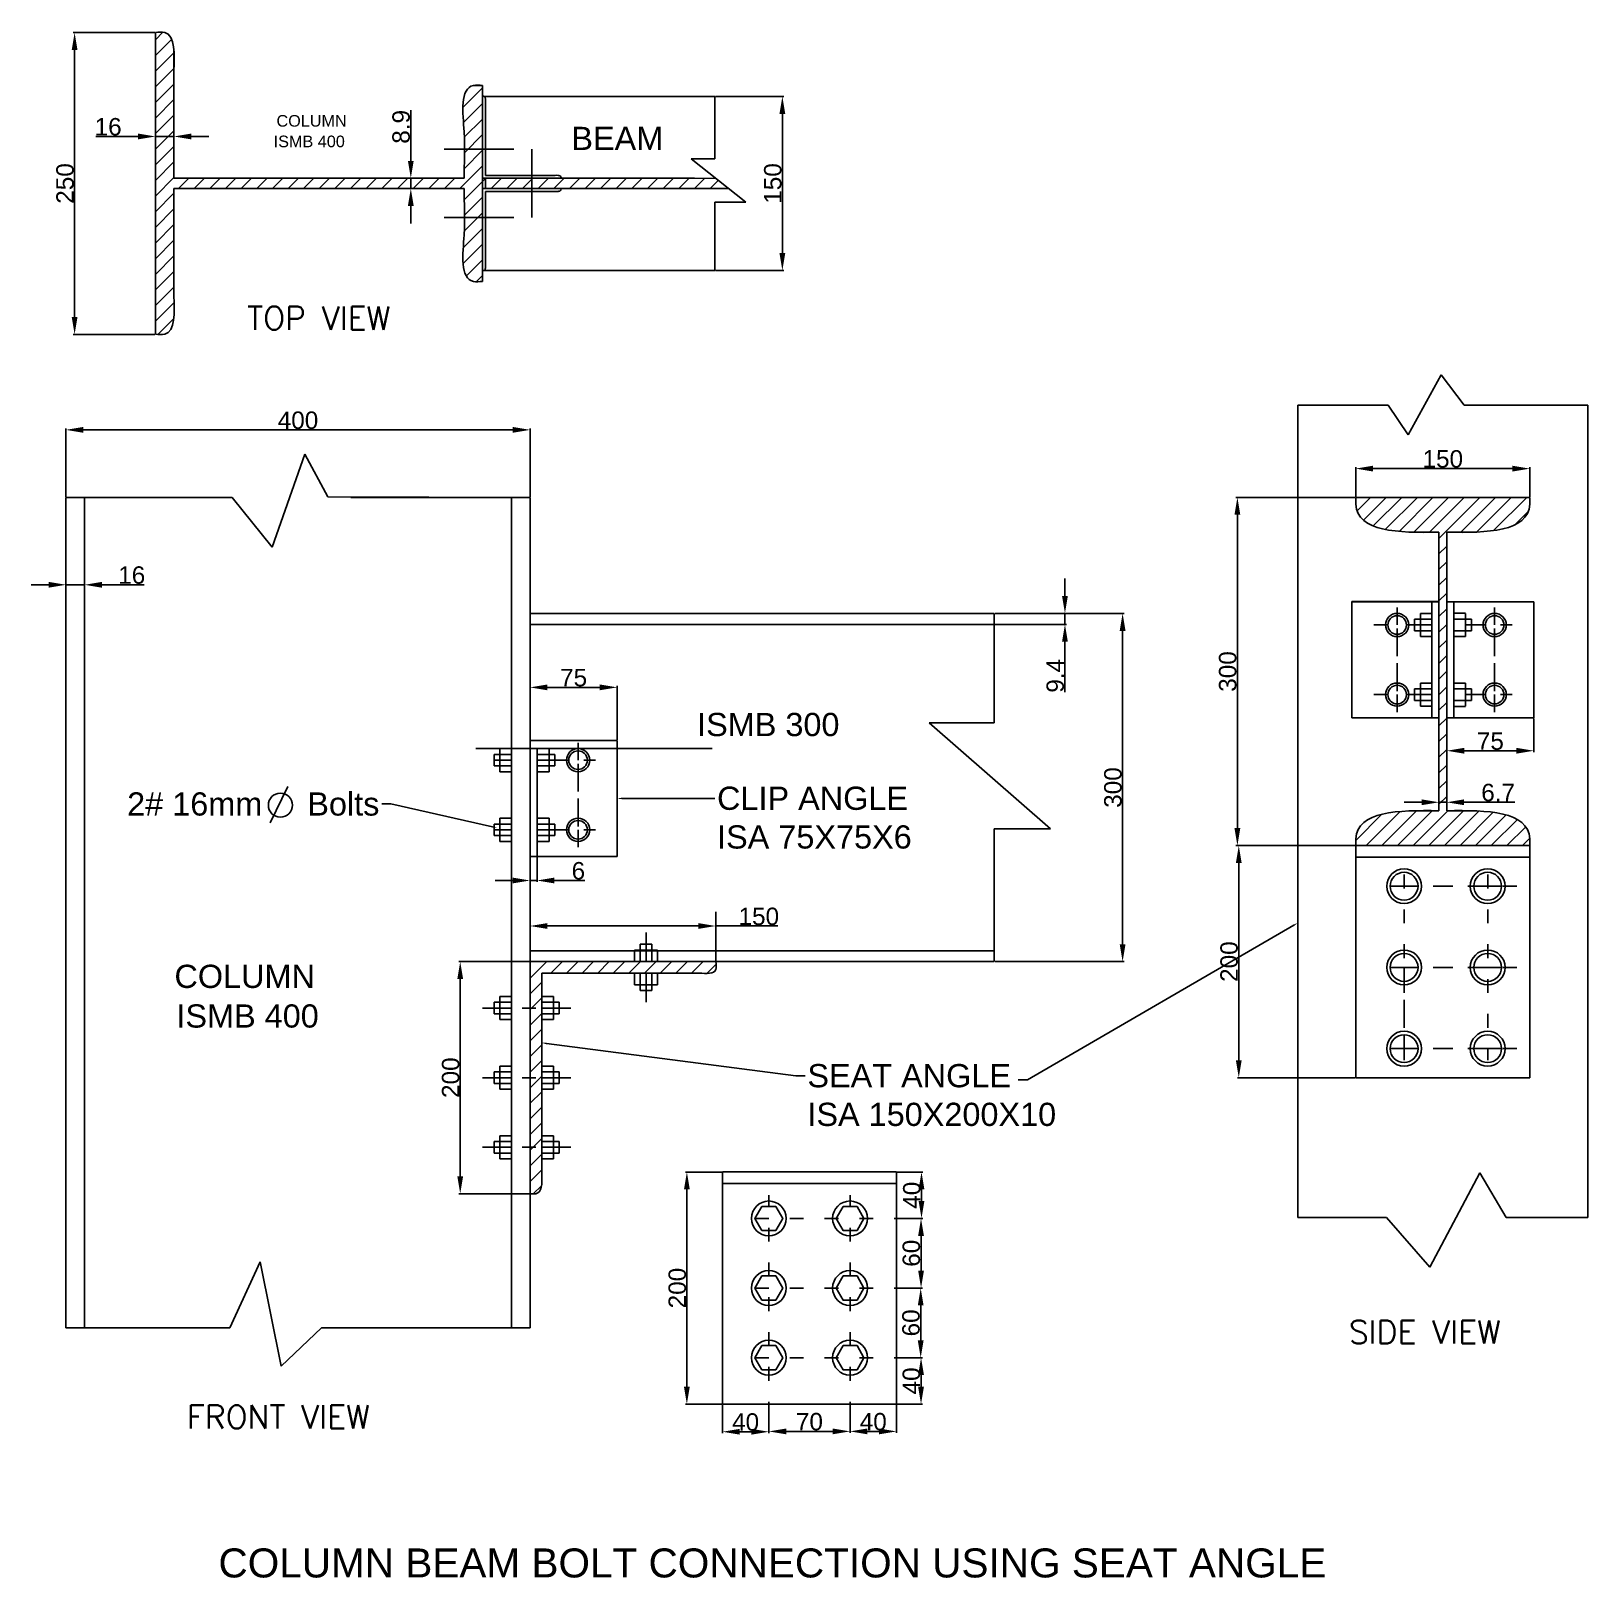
# Model space of a CAD drawing. Header units: inches. Extents: x 1072 to 2414, y 362 to 1695.
import ezdxf
from ezdxf import colors
from ezdxf.entities.mleader import LeaderData, LeaderLine
from ezdxf.math import Vec2, Vec3

# ---------------------------------------------------------------- set-up
doc = ezdxf.new("R2010")
doc.units = ezdxf.units.IN
doc.header["$MEASUREMENT"] = 0
doc.linetypes.add('ACAD_ISO03W100', pattern=[30, 12, -18])
doc.styles.add('romans', font='romans.shx')
doc.styles.get("Standard").update_dxf_attribs({"font": 'arial.ttf'})
doc.dimstyles.new('ISO-25', dxfattribs={"dimtxt": 15, "dimasz": 15, "dimexe": 1.25, "dimexo": 0.625, "dimtad": 1, "dimdec": 4, "dimtxsty": 'Standard', "dimcen": 2.5, "dimadec": 0, "dimazin": 0, "dimtfac": 1, "dimtdec": 4, "dimtmove": 0, "dimatfit": 3, "dimfxl": 1, "dimarcsym": 0})
pattern_1 = [(45, (773.762, 190.515), (-6.735192, 6.735192), [])]

msp = doc.modelspace()

# ---------------------------------------------------------------- texts
at = {"attachment_point": 1}
for s, width, heights, insert, char_height in [('COLUMN', 72.7528867, [0], (1283.83996, 1622.55955), 10), ('BEAM', 72.7528867, [0], (1537.95596, 1612.41856), 20), ('ISMB 400', 72.7528867, [0], (1281.4233, 1604.84264), 10), ('ISMB 300', 172.2387341, [53.03509], (1646.34545, 1107.39943), 20), ('COLUMN', 72.7528867, [0], (1195.91941, 890.41041), 20), ('ISMB 400', 122.8741973, [50.08983], (1197.63561, 856.25994), 20), ('COLUMN BEAM BOLT CONNECTION USING SEAT ANGLE', 1142.6825471, [0], (1233.86139, 387.45778), 25)]:
    msp.add_mtext_dynamic_manual_height_columns(s, width=width, gutter_width=12.5, heights=heights, dxfattribs=dict(at, insert=insert, char_height=char_height))
at = {"char_height": 20, "attachment_point": 1, "style": 'romans'}
for s, insert in [('TOP VIEW ', (1258.65898, 1457.55427)), ('SIDE VIEW ', (2207.88871, 583.90794)), ('FRONT VIEW ', (1206.70094, 510.78883))]:
    msp.add_mtext_dynamic_manual_height_columns(s, width=274.0610087, gutter_width=12.5, heights=[0], dxfattribs=dict(at, insert=insert))

# ---------------------------------------------------------------- blocks, each defined once
blk = doc.blocks.new('*U35')
for radius in [15, 12]:
    blk.add_circle((0, 0), radius)
blk = doc.blocks.new('*U36')
at = {"color": 0, "linetype": 'ByBlock', "lineweight": -2, "transparency": 16777216}
for p in [(0, 140), (0, 70), (0, 0)]:
    blk.add_blockref('*U35', p, dxfattribs=at)
blk = doc.blocks.new('*U37')
for radius in [15, 12]:
    blk.add_circle((0, 0), radius)
blk = doc.blocks.new('*U38')
at = {"color": 0, "linetype": 'ByBlock', "lineweight": -2, "transparency": 16777216}
for p in [(0, 140), (0, 70), (0, 0)]:
    blk.add_blockref('*U37', p, dxfattribs=at)
blk = doc.blocks.new('*U39')
blk.add_lwpolyline([(-6, 10.4), (-12, 0), (-6, -10.4), (6, -10.4), (12, 0), (6, 10.4)], close=True)
blk.add_circle((0, 0), 15)
blk = doc.blocks.new('*U40')
at = {"color": 0, "linetype": 'ByBlock', "lineweight": -2, "transparency": 16777216}
for p in [(0, 120), (70, 120), (0, 60), (70, 60), (0, 0), (70, 0)]:
    blk.add_blockref('*U39', p, dxfattribs=at)
blk = doc.blocks.new('*D63')
at = {"color": 0, "lineweight": -2, "transparency": 16777216}
for p, q in [((1399.6, 1583.1), (1399.6, 1626.7)), ((1444.9, 1568.1), (1398.3, 1568.1)), ((1444.9, 1559.2), (1398.3, 1559.2)), ((1399.6, 1559.2), (1399.6, 1568.1)), ((1399.6, 1544.2), (1399.6, 1529.2))]:
    blk.add_line(p, q, dxfattribs=at)
at = {"color": 0, "transparency": 16777216}
for points in [[(1397.1, 1583.1), (1402.1, 1583.1), (1399.6, 1568.1)], [(1397.1, 1544.2), (1402.1, 1544.2), (1399.6, 1559.2)]]:
    blk.add_solid(points, dxfattribs=at)
at = {"layer": 'Defpoints', "color": 0, "transparency": 16777216}
for p in [(1399.6, 1568.1), (1445.5, 1568.1), (1445.5, 1559.2)]:
    blk.add_point(p, dxfattribs=at)
at = {"color": 0, "transparency": 16777216, "insert": (1391.3, 1612.4), "char_height": 15, "attachment_point": 5, "rotation": 90}
blk.add_mtext('8.9', dxfattribs=at)
blk = doc.blocks.new('*D64')
at = {"color": 0, "lineweight": -2, "transparency": 16777216}
for p, q in [((1164.5, 1604.1), (1128.2, 1604.1)), ((1179.5, 1568.7), (1179.5, 1605.3)), ((1195.5, 1604.1), (1179.5, 1604.1)), ((1195.5, 1568.7), (1195.5, 1605.3)), ((1210.5, 1604.1), (1225.5, 1604.1))]:
    blk.add_line(p, q, dxfattribs=at)
at = {"color": 0, "transparency": 16777216}
for points in [[(1164.5, 1606.6), (1164.5, 1601.6), (1179.5, 1604.1)], [(1210.5, 1606.6), (1210.5, 1601.6), (1195.5, 1604.1)]]:
    blk.add_solid(points, dxfattribs=at)
at = {"layer": 'Defpoints', "color": 0, "transparency": 16777216}
for p in [(1179.5, 1604.1), (1179.5, 1568.1), (1195.5, 1568.1)]:
    blk.add_point(p, dxfattribs=at)
at = {"color": 0, "transparency": 16777216, "insert": (1138.8, 1612.4), "char_height": 15, "attachment_point": 5}
blk.add_mtext('16', dxfattribs=at)
blk = doc.blocks.new('*D65')
at = {"color": 0, "lineweight": -2, "transparency": 16777216}
for p, q in [((1662.1, 1638.6), (1721.1, 1638.6)), ((1719.8, 1623.6), (1719.8, 1503.6)), ((1662.1, 1488.6), (1721.1, 1488.6))]:
    blk.add_line(p, q, dxfattribs=at)
at = {"color": 0, "transparency": 16777216}
for points in [[(1717.3, 1623.6), (1722.3, 1623.6), (1719.8, 1638.6)], [(1717.3, 1503.6), (1722.3, 1503.6), (1719.8, 1488.6)]]:
    blk.add_solid(points, dxfattribs=at)
at = {"layer": 'Defpoints', "color": 0, "transparency": 16777216}
for p in [(1661.5, 1638.6), (1661.5, 1488.6), (1719.8, 1488.6)]:
    blk.add_point(p, dxfattribs=at)
at = {"color": 0, "transparency": 16777216, "insert": (1711.6, 1563.6), "char_height": 15, "attachment_point": 5, "rotation": 90}
blk.add_mtext('150', dxfattribs=at)
blk = doc.blocks.new('*D43')
at = {"color": 0, "lineweight": -2, "transparency": 16777216}
for p, q in [((1178.9, 1693.6), (1108.7, 1693.6)), ((1109.9, 1678.6), (1109.9, 1448.6)), ((1178.9, 1433.6), (1108.7, 1433.6))]:
    blk.add_line(p, q, dxfattribs=at)
at = {"color": 0, "transparency": 16777216}
for points in [[(1107.4, 1678.6), (1112.4, 1678.6), (1109.9, 1693.6)], [(1107.4, 1448.6), (1112.4, 1448.6), (1109.9, 1433.6)]]:
    blk.add_solid(points, dxfattribs=at)
at = {"layer": 'Defpoints', "color": 0, "transparency": 16777216}
for p in [(1179.5, 1693.6), (1109.9, 1433.6), (1179.5, 1433.6)]:
    blk.add_point(p, dxfattribs=at)
at = {"color": 0, "transparency": 16777216, "insert": (1101.7, 1563.6), "char_height": 15, "attachment_point": 5, "rotation": 90}
blk.add_mtext('250', dxfattribs=at)
blk = doc.blocks.new('*D44')
at = {"color": 0, "lineweight": -2, "transparency": 16777216}
for p, q in [((1102.4, 1293.7), (1102.4, 1352.5)), ((1117.4, 1351.3), (1487.4, 1351.3)), ((1502.4, 1293.7), (1502.4, 1352.5))]:
    blk.add_line(p, q, dxfattribs=at)
at = {"color": 0, "transparency": 16777216}
for points in [[(1117.4, 1353.8), (1117.4, 1348.8), (1102.4, 1351.3)], [(1487.4, 1353.8), (1487.4, 1348.8), (1502.4, 1351.3)]]:
    blk.add_solid(points, dxfattribs=at)
at = {"layer": 'Defpoints', "color": 0, "transparency": 16777216}
for p in [(1502.4, 1351.3), (1102.4, 1293.1), (1502.4, 1293.1)]:
    blk.add_point(p, dxfattribs=at)
at = {"color": 0, "transparency": 16777216, "insert": (1302.4, 1359.5), "char_height": 15, "attachment_point": 5}
blk.add_mtext('400', dxfattribs=at)
blk = doc.blocks.new('*D45')
at = {"color": 0, "lineweight": -2, "transparency": 16777216}
for p, q in [((1102.4, 1292.5), (1102.4, 1216.6)), ((1118.4, 1292.5), (1118.4, 1216.6)), ((1087.4, 1217.8), (1072.4, 1217.8)), ((1102.4, 1217.8), (1118.4, 1217.8)), ((1133.4, 1217.8), (1169.8, 1217.8))]:
    blk.add_line(p, q, dxfattribs=at)
at = {"color": 0, "transparency": 16777216}
for points in [[(1087.4, 1220.3), (1087.4, 1215.3), (1102.4, 1217.8)], [(1133.4, 1220.3), (1133.4, 1215.3), (1118.4, 1217.8)]]:
    blk.add_solid(points, dxfattribs=at)
at = {"layer": 'Defpoints', "color": 0, "transparency": 16777216}
for p in [(1102.4, 1293.1), (1118.4, 1293.1), (1118.4, 1217.8)]:
    blk.add_point(p, dxfattribs=at)
at = {"color": 0, "transparency": 16777216, "insert": (1159.1, 1226.1), "char_height": 15, "attachment_point": 5}
blk.add_mtext('16', dxfattribs=at)
blk = doc.blocks.new('*D46')
at = {"color": 0, "lineweight": -2, "transparency": 16777216}
for p, q in [((1903.1, 1193.1), (2014.2, 1193.1)), ((2013, 1178.1), (2013, 908.1)), ((1903.1, 893.1), (2014.2, 893.1))]:
    blk.add_line(p, q, dxfattribs=at)
at = {"color": 0, "transparency": 16777216}
for points in [[(2010.5, 1178.1), (2015.5, 1178.1), (2013, 1193.1)], [(2010.5, 908.1), (2015.5, 908.1), (2013, 893.1)]]:
    blk.add_solid(points, dxfattribs=at)
at = {"layer": 'Defpoints', "color": 0, "transparency": 16777216}
for p in [(1902.4, 1193.1), (1902.4, 893.1), (2013, 893.1)]:
    blk.add_point(p, dxfattribs=at)
at = {"color": 0, "transparency": 16777216, "insert": (2004.7, 1043.1), "char_height": 15, "attachment_point": 5, "rotation": 90}
blk.add_mtext('300', dxfattribs=at)
blk = doc.blocks.new('*D47')
at = {"color": 0, "lineweight": -2, "transparency": 16777216}
for p, q in [((1963.3, 1208.1), (1963.3, 1223.1)), ((1903.1, 1193.1), (1964.5, 1193.1)), ((1903.1, 1183.7), (1964.5, 1183.7)), ((1963.3, 1193.1), (1963.3, 1183.7)), ((1963.3, 1168.7), (1963.3, 1125.2))]:
    blk.add_line(p, q, dxfattribs=at)
at = {"color": 0, "transparency": 16777216}
for points in [[(1960.8, 1208.1), (1965.8, 1208.1), (1963.3, 1193.1)], [(1960.8, 1168.7), (1965.8, 1168.7), (1963.3, 1183.7)]]:
    blk.add_solid(points, dxfattribs=at)
at = {"layer": 'Defpoints', "color": 0, "transparency": 16777216}
for p in [(1902.4, 1193.1), (1902.4, 1183.7), (1963.3, 1183.7)]:
    blk.add_point(p, dxfattribs=at)
at = {"color": 0, "transparency": 16777216, "insert": (1955, 1139.4), "char_height": 15, "attachment_point": 5, "rotation": 90}
blk.add_mtext('9.4', dxfattribs=at)
blk = doc.blocks.new('*D48')
at = {"color": 0, "lineweight": -2, "transparency": 16777216}
for p, q in [((1502.4, 1084.3), (1502.4, 1130.7)), ((1517.4, 1129.4), (1562.4, 1129.4)), ((1577.4, 1084.3), (1577.4, 1130.7))]:
    blk.add_line(p, q, dxfattribs=at)
at = {"color": 0, "transparency": 16777216}
for points in [[(1517.4, 1131.9), (1517.4, 1126.9), (1502.4, 1129.4)], [(1562.4, 1131.9), (1562.4, 1126.9), (1577.4, 1129.4)]]:
    blk.add_solid(points, dxfattribs=at)
at = {"layer": 'Defpoints', "color": 0, "transparency": 16777216}
for p in [(1577.4, 1129.4), (1502.4, 1083.7), (1577.4, 1083.7)]:
    blk.add_point(p, dxfattribs=at)
at = {"color": 0, "transparency": 16777216, "insert": (1539.9, 1137.7), "char_height": 15, "attachment_point": 5}
blk.add_mtext('75', dxfattribs=at)
blk = doc.blocks.new('*D49')
at = {"color": 0, "lineweight": -2, "transparency": 16777216}
for p, q in [((1502.4, 893.7), (1502.4, 925)), ((1517.4, 923.8), (1647.4, 923.8)), ((1662.4, 924.4), (1662.4, 925)), ((1662.4, 923.8), (1716, 923.8))]:
    blk.add_line(p, q, dxfattribs=at)
at = {"color": 0, "transparency": 16777216}
for points in [[(1517.4, 926.3), (1517.4, 921.3), (1502.4, 923.8)], [(1647.4, 926.3), (1647.4, 921.3), (1662.4, 923.8)]]:
    blk.add_solid(points, dxfattribs=at)
at = {"layer": 'Defpoints', "color": 0, "transparency": 16777216}
for p in [(1502.4, 923.8), (1662.4, 923.8), (1502.4, 893.1)]:
    blk.add_point(p, dxfattribs=at)
at = {"color": 0, "transparency": 16777216, "insert": (1699.5, 932), "char_height": 15, "attachment_point": 5}
blk.add_mtext('150', dxfattribs=at)
blk = doc.blocks.new('*D50')
at = {"color": 0, "lineweight": -2, "transparency": 16777216}
for p, q in [((1501.8, 893.1), (1441, 893.1)), ((1442.2, 878.1), (1442.2, 708.1)), ((1501.8, 693.1), (1441, 693.1))]:
    blk.add_line(p, q, dxfattribs=at)
at = {"color": 0, "transparency": 16777216}
for points in [[(1439.7, 878.1), (1444.7, 878.1), (1442.2, 893.1)], [(1439.7, 708.1), (1444.7, 708.1), (1442.2, 693.1)]]:
    blk.add_solid(points, dxfattribs=at)
at = {"layer": 'Defpoints', "color": 0, "transparency": 16777216}
for p in [(1502.4, 893.1), (1442.2, 693.1), (1502.4, 693.1)]:
    blk.add_point(p, dxfattribs=at)
at = {"color": 0, "transparency": 16777216, "insert": (1434, 793.1), "char_height": 15, "attachment_point": 5, "rotation": 90}
blk.add_mtext('200', dxfattribs=at)
blk = doc.blocks.new('*D51')
at = {"color": 0, "lineweight": -2, "transparency": 16777216}
for p, q in [((1667.5, 711.8), (1636.3, 711.8)), ((1637.5, 696.8), (1637.5, 526.8)), ((1667.5, 511.8), (1636.3, 511.8))]:
    blk.add_line(p, q, dxfattribs=at)
at = {"color": 0, "transparency": 16777216}
for points in [[(1635, 696.8), (1640, 696.8), (1637.5, 711.8)], [(1635, 526.8), (1640, 526.8), (1637.5, 511.8)]]:
    blk.add_solid(points, dxfattribs=at)
at = {"layer": 'Defpoints', "color": 0, "transparency": 16777216}
for p in [(1668.1, 711.8), (1637.5, 511.8), (1668.1, 511.8)]:
    blk.add_point(p, dxfattribs=at)
at = {"color": 0, "transparency": 16777216, "insert": (1629.3, 611.8), "char_height": 15, "attachment_point": 5, "rotation": 90}
blk.add_mtext('200', dxfattribs=at)
blk = doc.blocks.new('*D52')
at = {"color": 0, "lineweight": -2, "transparency": 16777216}
for p, q in [((1668.1, 511.2), (1668.1, 486.7)), ((1708.1, 511.2), (1708.1, 486.7)), ((1683.1, 488), (1693.1, 488))]:
    blk.add_line(p, q, dxfattribs=at)
at = {"color": 0, "transparency": 16777216}
for points in [[(1683.1, 490.5), (1683.1, 485.5), (1668.1, 488)], [(1693.1, 490.5), (1693.1, 485.5), (1708.1, 488)]]:
    blk.add_solid(points, dxfattribs=at)
at = {"layer": 'Defpoints', "color": 0, "transparency": 16777216}
for p in [(1668.1, 511.8), (1708.1, 511.8), (1708.1, 488)]:
    blk.add_point(p, dxfattribs=at)
at = {"color": 0, "transparency": 16777216, "insert": (1688.1, 496.3), "char_height": 15, "attachment_point": 5}
blk.add_mtext('40', dxfattribs=at)
blk = doc.blocks.new('*D53')
at = {"color": 0, "lineweight": -2, "transparency": 16777216}
for p, q in [((1708.1, 511.2), (1708.1, 487.1)), ((1778.1, 511.2), (1778.1, 487.1)), ((1723.1, 488.3), (1763.1, 488.3))]:
    blk.add_line(p, q, dxfattribs=at)
at = {"color": 0, "transparency": 16777216}
for points in [[(1723.1, 490.8), (1723.1, 485.8), (1708.1, 488.3)], [(1763.1, 490.8), (1763.1, 485.8), (1778.1, 488.3)]]:
    blk.add_solid(points, dxfattribs=at)
at = {"layer": 'Defpoints', "color": 0, "transparency": 16777216}
for p in [(1708.1, 511.8), (1778.1, 511.8), (1778.1, 488.3)]:
    blk.add_point(p, dxfattribs=at)
at = {"color": 0, "transparency": 16777216, "insert": (1743.1, 496.6), "char_height": 15, "attachment_point": 5}
blk.add_mtext('70', dxfattribs=at)
blk = doc.blocks.new('*D54')
at = {"color": 0, "lineweight": -2, "transparency": 16777216}
for p, q in [((1778.1, 511.2), (1778.1, 487.1)), ((1818.1, 511.2), (1818.1, 487.1)), ((1793.1, 488.3), (1803.1, 488.3))]:
    blk.add_line(p, q, dxfattribs=at)
at = {"color": 0, "transparency": 16777216}
for points in [[(1793.1, 490.8), (1793.1, 485.8), (1778.1, 488.3)], [(1803.1, 490.8), (1803.1, 485.8), (1818.1, 488.3)]]:
    blk.add_solid(points, dxfattribs=at)
at = {"layer": 'Defpoints', "color": 0, "transparency": 16777216}
for p in [(1778.1, 511.8), (1818.1, 511.8), (1818.1, 488.3)]:
    blk.add_point(p, dxfattribs=at)
at = {"color": 0, "transparency": 16777216, "insert": (1798.1, 496.6), "char_height": 15, "attachment_point": 5}
blk.add_mtext('40', dxfattribs=at)
blk = doc.blocks.new('*D55')
at = {"color": 0, "lineweight": -2, "transparency": 16777216}
for p, q in [((1818.7, 711.8), (1840.9, 711.8)), ((1839.7, 696.8), (1839.7, 686.8)), ((1818.7, 671.8), (1840.9, 671.8))]:
    blk.add_line(p, q, dxfattribs=at)
at = {"color": 0, "transparency": 16777216}
for points in [[(1837.2, 696.8), (1842.2, 696.8), (1839.7, 711.8)], [(1837.2, 686.8), (1842.2, 686.8), (1839.7, 671.8)]]:
    blk.add_solid(points, dxfattribs=at)
at = {"layer": 'Defpoints', "color": 0, "transparency": 16777216}
for p in [(1818.1, 711.8), (1818.1, 671.8), (1839.7, 671.8)]:
    blk.add_point(p, dxfattribs=at)
at = {"color": 0, "transparency": 16777216, "insert": (1831.4, 691.8), "char_height": 15, "attachment_point": 5, "rotation": 90}
blk.add_mtext('40', dxfattribs=at)
blk = doc.blocks.new('*D56')
at = {"color": 0, "lineweight": -2, "transparency": 16777216}
for p, q in [((1818.7, 671.8), (1840.6, 671.8)), ((1839.3, 656.8), (1839.3, 626.8)), ((1818.7, 611.8), (1840.6, 611.8))]:
    blk.add_line(p, q, dxfattribs=at)
at = {"color": 0, "transparency": 16777216}
for points in [[(1836.8, 656.8), (1841.8, 656.8), (1839.3, 671.8)], [(1836.8, 626.8), (1841.8, 626.8), (1839.3, 611.8)]]:
    blk.add_solid(points, dxfattribs=at)
at = {"layer": 'Defpoints', "color": 0, "transparency": 16777216}
for p in [(1818.1, 671.8), (1818.1, 611.8), (1839.3, 611.8)]:
    blk.add_point(p, dxfattribs=at)
at = {"color": 0, "transparency": 16777216, "insert": (1831, 641.8), "char_height": 15, "attachment_point": 5, "rotation": 90}
blk.add_mtext('60', dxfattribs=at)
blk = doc.blocks.new('*D57')
at = {"color": 0, "lineweight": -2, "transparency": 16777216}
for p, q in [((1818.7, 611.8), (1840.2, 611.8)), ((1839, 596.8), (1839, 566.8)), ((1818.7, 551.8), (1840.2, 551.8))]:
    blk.add_line(p, q, dxfattribs=at)
at = {"color": 0, "transparency": 16777216}
for points in [[(1836.5, 596.8), (1841.5, 596.8), (1839, 611.8)], [(1836.5, 566.8), (1841.5, 566.8), (1839, 551.8)]]:
    blk.add_solid(points, dxfattribs=at)
at = {"layer": 'Defpoints', "color": 0, "transparency": 16777216}
for p in [(1818.1, 611.8), (1818.1, 551.8), (1839, 551.8)]:
    blk.add_point(p, dxfattribs=at)
at = {"color": 0, "transparency": 16777216, "insert": (1830.7, 581.8), "char_height": 15, "attachment_point": 5, "rotation": 90}
blk.add_mtext('60', dxfattribs=at)
blk = doc.blocks.new('*D41')
at = {"color": 0, "lineweight": -2, "transparency": 16777216}
for p, q in [((1818.7, 551.8), (1840.6, 551.8)), ((1839.3, 526.8), (1839.3, 536.8)), ((1818.7, 511.8), (1840.6, 511.8))]:
    blk.add_line(p, q, dxfattribs=at)
at = {"color": 0, "transparency": 16777216}
for points in [[(1836.8, 536.8), (1841.8, 536.8), (1839.3, 551.8)], [(1836.8, 526.8), (1841.8, 526.8), (1839.3, 511.8)]]:
    blk.add_solid(points, dxfattribs=at)
at = {"layer": 'Defpoints', "color": 0, "transparency": 16777216}
for p in [(1818.1, 551.8), (1839.3, 551.8), (1818.1, 511.8)]:
    blk.add_point(p, dxfattribs=at)
at = {"color": 0, "transparency": 16777216, "insert": (1831, 531.8), "char_height": 15, "attachment_point": 5, "rotation": 90}
blk.add_mtext('40', dxfattribs=at)
blk = doc.blocks.new('*D58')
at = {"color": 0, "lineweight": -2, "transparency": 16777216}
for p, q in [((2213.9, 1293.7), (2213.9, 1319.2)), ((2228.9, 1317.9), (2348.9, 1317.9)), ((2363.9, 1293.7), (2363.9, 1319.2))]:
    blk.add_line(p, q, dxfattribs=at)
at = {"color": 0, "transparency": 16777216}
for points in [[(2228.9, 1320.4), (2228.9, 1315.4), (2213.9, 1317.9)], [(2348.9, 1320.4), (2348.9, 1315.4), (2363.9, 1317.9)]]:
    blk.add_solid(points, dxfattribs=at)
at = {"layer": 'Defpoints', "color": 0, "transparency": 16777216}
for p in [(2363.9, 1317.9), (2213.9, 1293.1), (2363.9, 1293.1)]:
    blk.add_point(p, dxfattribs=at)
at = {"color": 0, "transparency": 16777216, "insert": (2288.9, 1326.2), "char_height": 15, "attachment_point": 5}
blk.add_mtext('150', dxfattribs=at)
blk = doc.blocks.new('*D59')
at = {"color": 0, "lineweight": -2, "transparency": 16777216}
for p, q in [((2213.3, 993.1), (2111.9, 993.1)), ((2113.1, 978.1), (2113.1, 808.1)), ((2213.3, 793.1), (2111.9, 793.1))]:
    blk.add_line(p, q, dxfattribs=at)
at = {"color": 0, "transparency": 16777216}
for points in [[(2110.6, 978.1), (2115.6, 978.1), (2113.1, 993.1)], [(2110.6, 808.1), (2115.6, 808.1), (2113.1, 793.1)]]:
    blk.add_solid(points, dxfattribs=at)
at = {"layer": 'Defpoints', "color": 0, "transparency": 16777216}
for p in [(2213.9, 993.1), (2113.1, 793.1), (2213.9, 793.1)]:
    blk.add_point(p, dxfattribs=at)
at = {"color": 0, "transparency": 16777216, "insert": (2104.8, 893.1), "char_height": 15, "attachment_point": 5, "rotation": 90}
blk.add_mtext('200', dxfattribs=at)
blk = doc.blocks.new('*D42')
at = {"color": 0, "lineweight": -2, "transparency": 16777216}
for p, q in [((2213.3, 1293.1), (2110.6, 1293.1)), ((2111.9, 1278.1), (2111.9, 1008.1)), ((2213.3, 993.1), (2110.6, 993.1))]:
    blk.add_line(p, q, dxfattribs=at)
at = {"color": 0, "transparency": 16777216}
for points in [[(2109.4, 1278.1), (2114.4, 1278.1), (2111.9, 1293.1)], [(2109.4, 1008.1), (2114.4, 1008.1), (2111.9, 993.1)]]:
    blk.add_solid(points, dxfattribs=at)
at = {"layer": 'Defpoints', "color": 0, "transparency": 16777216}
for p in [(2213.9, 1293.1), (2111.9, 993.1), (2213.9, 993.1)]:
    blk.add_point(p, dxfattribs=at)
at = {"color": 0, "transparency": 16777216, "insert": (2103.6, 1143.1), "char_height": 15, "attachment_point": 5, "rotation": 90}
blk.add_mtext('300', dxfattribs=at)
blk = doc.blocks.new('*D60')
at = {"color": 0, "lineweight": -2, "transparency": 16777216}
for p, q in [((2292.4, 1102.5), (2292.4, 1073.5)), ((2367.4, 1102.5), (2367.4, 1073.5)), ((2307.4, 1074.8), (2352.4, 1074.8))]:
    blk.add_line(p, q, dxfattribs=at)
at = {"color": 0, "transparency": 16777216}
for points in [[(2307.4, 1077.3), (2307.4, 1072.3), (2292.4, 1074.8)], [(2352.4, 1077.3), (2352.4, 1072.3), (2367.4, 1074.8)]]:
    blk.add_solid(points, dxfattribs=at)
at = {"layer": 'Defpoints', "color": 0, "transparency": 16777216}
for p in [(2292.4, 1103.2), (2367.4, 1103.2), (2367.4, 1074.8)]:
    blk.add_point(p, dxfattribs=at)
at = {"color": 0, "transparency": 16777216, "insert": (2329.9, 1083), "char_height": 15, "attachment_point": 5}
blk.add_mtext('75', dxfattribs=at)
blk = doc.blocks.new('*D61')
at = {"color": 0, "lineweight": -2, "transparency": 16777216}
for p, q in [((2270.6, 1030.4), (2255.6, 1030.4)), ((2285.6, 1023.7), (2285.6, 1031.6)), ((2285.6, 1030.4), (2292.3, 1030.4)), ((2292.3, 1023.7), (2292.3, 1031.6)), ((2307.3, 1030.4), (2350.9, 1030.4))]:
    blk.add_line(p, q, dxfattribs=at)
at = {"color": 0, "transparency": 16777216}
for points in [[(2270.6, 1032.9), (2270.6, 1027.9), (2285.6, 1030.4)], [(2307.3, 1032.9), (2307.3, 1027.9), (2292.3, 1030.4)]]:
    blk.add_solid(points, dxfattribs=at)
at = {"layer": 'Defpoints', "color": 0, "transparency": 16777216}
for p in [(2285.6, 1023.1), (2292.3, 1030.4), (2292.3, 1023.1)]:
    blk.add_point(p, dxfattribs=at)
at = {"color": 0, "transparency": 16777216, "insert": (2336.6, 1038.7), "char_height": 15, "attachment_point": 5}
blk.add_mtext('6.7', dxfattribs=at)
blk = doc.blocks.new('*D62')
at = {"color": 0, "lineweight": -2, "transparency": 16777216}
for p, q in [((1502.4, 992.5), (1502.4, 961.8)), ((1508.4, 992.5), (1508.4, 961.8)), ((1487.4, 963), (1472.4, 963)), ((1502.4, 963), (1508.4, 963)), ((1523.4, 963), (1549.6, 963))]:
    blk.add_line(p, q, dxfattribs=at)
at = {"color": 0, "transparency": 16777216}
for points in [[(1487.4, 965.5), (1487.4, 960.5), (1502.4, 963)], [(1523.4, 965.5), (1523.4, 960.5), (1508.4, 963)]]:
    blk.add_solid(points, dxfattribs=at)
at = {"layer": 'Defpoints', "color": 0, "transparency": 16777216}
for p in [(1502.4, 993.1), (1508.4, 993.1), (1508.4, 963)]:
    blk.add_point(p, dxfattribs=at)
at = {"color": 0, "transparency": 16777216, "insert": (1544, 971.3), "char_height": 15, "attachment_point": 5}
blk.add_mtext('6', dxfattribs=at)

# ---------------------------------------------------------------- dimensions: what is measured, and where the dimension line sits
for base, p1, p2, text, picture, middle in [((1109.93541, 1433.64612), (1179.50441, 1693.64612), (1179.50441, 1433.64612), '250', '*D43', (1101.65181, 1563.64612)), ((1399.59131, 1568.09612), (1445.50441, 1559.19612), (1445.50441, 1568.09612), '8.9', '*D63', (1391.30771, 1612.4012)), ((1963.29733, 1183.69536), (1902.43541, 1193.09536), (1902.43541, 1183.69536), '9.4', '*D47', (1955.01374, 1139.44655))]:
    dim = msp.add_linear_dim(base=base, p1=p1, p2=p2, angle=90, text=text, dimstyle='ISO-25')
    dim.commit()
    dim.dimension.update_dxf_attribs({"geometry": picture, "text_midpoint": middle})
dim = msp.add_linear_dim(base=(1719.83818, 1488.64612), p1=(1661.50441, 1638.64612), p2=(1661.50441, 1488.64612), angle=90, dimstyle='ISO-25')
dim.commit()
dim.dimension.update_dxf_attribs({"geometry": '*D65', "text_midpoint": (1719.83818, 1563.64612), "dimtype": 160})
for base, p1, p2, picture, middle in [((1179.50441, 1604.07427), (1195.50441, 1568.09612), (1179.50441, 1568.09612), '*D64', (1138.84701, 1612.35786)), ((1502.43541, 1351.26369), (1102.43541, 1293.09536), (1502.43541, 1293.09536), '*D44', (1302.43541, 1359.54728)), ((2363.92095, 1317.92609), (2213.92095, 1293.09536), (2363.92095, 1293.09536), '*D58', (2288.92095, 1326.20968)), ((1118.43541, 1217.80199), (1102.43541, 1293.09536), (1118.43541, 1293.09536), '*D45', (1159.09281, 1226.08559)), ((1577.43541, 1129.4334), (1502.43541, 1083.69536), (1577.43541, 1083.69536), '*D48', (1539.93541, 1137.6863)), ((2367.35745, 1074.75629), (2292.35745, 1103.16599), (2367.35745, 1103.16248), '*D60', (2329.85745, 1083.00919)), ((1508.43541, 963.01901), (1502.43541, 993.09536), (1508.43541, 993.09536), '*D62', (1544.01266, 971.3026)), ((1708.12395, 487.99473), (1668.12395, 511.83318), (1708.12395, 511.83318), '*D52', (1688.12395, 496.27833)), ((1778.12395, 488.33597), (1708.12395, 511.83318), (1778.12395, 511.83318), '*D53', (1743.12395, 496.61956)), ((1818.12395, 488.33597), (1778.12395, 511.83318), (1818.12395, 511.83318), '*D54', (1798.12395, 496.61956))]:
    dim = msp.add_linear_dim(base=base, p1=p1, p2=p2, dimstyle='ISO-25')
    dim.commit()
    dim.dimension.update_dxf_attribs({"geometry": picture, "text_midpoint": middle})
for base, p1, p2, picture, middle in [((2111.87209, 993.09536), (2213.92095, 1293.09536), (2213.92095, 993.09536), '*D42', (2103.58338, 1143.09536)), ((2012.98839, 893.09536), (1902.43541, 1193.09536), (1902.43541, 893.09536), '*D46', (2004.69968, 1043.09536)), ((2113.12209, 793.09536), (2213.92095, 993.09536), (2213.92095, 793.09536), '*D59', (2104.8385, 893.09536)), ((1442.24711, 693.09536), (1502.43541, 893.09536), (1502.43541, 693.09536), '*D50', (1433.96351, 793.09536)), ((1637.53602, 511.83318), (1668.12395, 711.83318), (1668.12395, 511.83318), '*D51', (1629.25242, 611.83318)), ((1839.65711, 671.83318), (1818.12395, 711.83318), (1818.12395, 671.83318), '*D55', (1831.37351, 691.83318)), ((1839.31568, 611.83318), (1818.12395, 671.83318), (1818.12395, 611.83318), '*D56', (1831.03209, 641.83318)), ((1838.97426, 551.83318), (1818.12395, 611.83318), (1818.12395, 551.83318), '*D57', (1830.69067, 581.83318)), ((1839.31568, 551.83318), (1818.12395, 511.83318), (1818.12395, 551.83318), '*D41', (1831.03209, 531.83318))]:
    dim = msp.add_linear_dim(base=base, p1=p1, p2=p2, angle=90, dimstyle='ISO-25')
    dim.commit()
    dim.dimension.update_dxf_attribs({"geometry": picture, "text_midpoint": middle})
dim = msp.add_linear_dim(base=(2292.27095, 1030.38655), p1=(2285.57095, 1023.09536), p2=(2292.27095, 1023.09536), text='6.7', dimstyle='ISO-25')
dim.commit()
dim.dimension.update_dxf_attribs({"geometry": '*D61', "text_midpoint": (2336.59138, 1038.67014)})
dim = msp.add_linear_dim(base=(1502.43541, 923.75968), p1=(1662.43541, 923.75968), p2=(1502.43541, 893.09536), text='150', dimstyle='ISO-25')
dim.commit()
dim.dimension.update_dxf_attribs({"geometry": '*D49', "text_midpoint": (1699.50652, 923.75968), "dimtype": 160})

# ---------------------------------------------------------------- hatches: boundary and pattern name
h = msp.add_hatch()
h.set_pattern_fill('ANSI31', color=256, scale=3)
h.set_pattern_definition(pattern_1)
edge = h.paths.add_edge_path()
edge.add_line((1461.50441, 1593.09612), (1445.94051, 1593.09612))
edge.add_spline(control_points=[(1445.94051, 1593.09612), (1445.95021, 1584.33004), (1445.57387, 1576.6413), (1445.50441, 1568.09612)], knot_values=[62.5751546381, 62.5751546381, 62.5751546381, 62.5751546381, 88.7921561087, 88.7921561087, 88.7921561087, 88.7921561087], degree=3, periodic=0)
edge.add_line((1445.50441, 1568.09612), (1195.50441, 1568.09612))
edge.add_line((1195.50441, 1568.09612), (1195.50441, 1628.09612))
edge.add_spline(control_points=[(1195.50441, 1628.09612), (1195.45329, 1638.75969), (1194.97001, 1652.11991), (1195.99477, 1673.19246), (1195.50441, 1678.91014)], knot_values=[27.0168182169, 27.0168182169, 27.0168182169, 27.0168182169, 59.7918182169, 74.5122290652, 74.5122290652, 74.5122290652, 74.5122290652], degree=3, periodic=0)
edge.add_spline(control_points=[(1195.50441, 1678.91014), (1194.87094, 1686.29663), (1192.0553, 1694.86189), (1182.37181, 1693.92388), (1179.50441, 1693.64612)], knot_values=[0, 0, 0, 0, 19.0168182169, 27.0168182169, 27.0168182169, 27.0168182169, 27.0168182169], degree=3, periodic=0)
edge.add_line((1179.50441, 1693.64612), (1179.50441, 1433.64612))
edge.add_spline(control_points=[(1179.50441, 1433.64612), (1182.37119, 1433.37155), (1197.32759, 1431.93905), (1194.85754, 1469.40854), (1195.29088, 1489.36316), (1195.50441, 1499.19612)], knot_values=[0, 0, 0, 0, 8, 41.7372290652, 74.5122290652, 74.5122290652, 74.5122290652, 74.5122290652], degree=3, periodic=0)
edge.add_line((1195.50441, 1499.19612), (1195.50441, 1559.19612))
edge.add_line((1195.50441, 1559.19612), (1245.50441, 1559.19612))
edge.add_line((1245.50441, 1559.19612), (1445.50441, 1559.19612))
edge.add_spline(control_points=[(1445.50441, 1559.19612), (1445.57387, 1550.65095), (1445.95021, 1542.96221), (1445.94051, 1534.19612)], knot_values=[62.5751546381, 62.5751546381, 62.5751546381, 62.5751546381, 88.7921561087, 88.7921561087, 88.7921561087, 88.7921561087], degree=3, periodic=0)
edge.add_line((1445.94051, 1534.19612), (1461.50441, 1534.19612))
edge.add_line((1461.50441, 1534.19612), (1461.50441, 1593.09612))
edge = h.paths.add_edge_path(flags=17)
edge.add_line((1461.50441, 1638.64612), (1461.50441, 1648.09612))
edge.add_line((1461.50441, 1648.09612), (1453.50441, 1648.09612))
edge.add_spline(control_points=[(1453.50441, 1648.09612), (1441.79852, 1645.63292), (1445.49271, 1617.13182), (1445.9354, 1597.70469), (1445.94051, 1593.09612)], knot_values=[8, 8, 8, 8, 48.7921561087, 62.5751546381, 62.5751546381, 62.5751546381, 62.5751546381], degree=3, periodic=0)
edge.add_line((1445.94051, 1593.09612), (1461.50441, 1593.09612))
edge.add_line((1461.50441, 1593.09612), (1461.50441, 1638.64612))
edge = h.paths.add_edge_path(flags=17)
edge.add_line((1461.50441, 1534.19612), (1445.94051, 1534.19612))
edge.add_spline(control_points=[(1445.94051, 1534.19612), (1445.9354, 1529.58755), (1445.49271, 1510.16042), (1441.257, 1477.48144), (1458.65227, 1478.95459), (1461.50441, 1479.19612)], knot_values=[0, 0, 0, 0, 13.7829985293, 54.5751546381, 62.5751546381, 62.5751546381, 62.5751546381, 62.5751546381], degree=3, periodic=0)
edge.add_line((1461.50441, 1479.19612), (1461.50441, 1534.19612))
h.paths.add_polyline_path([(1662.5355, 1568.00824), (1643.97484, 1568.09612), (1504.00441, 1568.09612), (1504.00441, 1559.19612), (1652.87484, 1559.19612), (1673.65411, 1559.18364)])
h.paths.add_polyline_path([(1504.00441, 1568.09612), (1464.00441, 1568.09612), (1464.00441, 1559.19612), (1504.00441, 1559.19612)])
h.paths.add_polyline_path([(1464.00441, 1568.09612), (1461.50441, 1568.09612), (1461.50441, 1559.19612), (1464.00441, 1559.19612)])
h = msp.add_hatch()
h.set_pattern_fill('ANSI31', color=256, scale=3)
h.set_pattern_definition(pattern_1)
edge = h.paths.add_edge_path()
edge.add_spline(control_points=[(2312.99164, 1263.09536), (2340.13539, 1263.7479), (2362.58267, 1267.82109), (2363.92095, 1287.26894)], knot_values=[5.8264194124, 5.8264194124, 5.8264194124, 5.8264194124, 67.0941389228, 67.0941389228, 67.0941389228, 67.0941389228], degree=3, periodic=0)
edge.add_line((2363.92095, 1287.26894), (2363.92095, 1293.09536))
edge.add_line((2363.92095, 1293.09536), (2213.92095, 1293.09536))
edge.add_spline(control_points=[(2213.92095, 1293.09536), (2213.85732, 1291.10687), (2213.12454, 1268.20844), (2237.70651, 1263.7479), (2264.85025, 1263.09536)], knot_values=[0, 0, 0, 0, 5.8264194124, 67.0941389228, 67.0941389228, 67.0941389228, 67.0941389228], degree=3, periodic=0)
edge.add_line((2264.85025, 1263.09536), (2285.57095, 1263.09536))
edge.add_line((2285.57095, 1263.09536), (2285.57095, 1183.16424))
edge.add_line((2285.57095, 1183.16424), (2292.27095, 1183.16424))
edge.add_line((2292.27095, 1183.16424), (2292.27095, 1188.16424))
edge.add_line((2292.27095, 1188.16424), (2292.27095, 1193.29426))
edge.add_line((2292.27095, 1193.29426), (2292.27095, 1263.09536))
edge.add_line((2292.27095, 1263.09536), (2312.99164, 1263.09536))
h.paths.add_polyline_path([(2292.27095, 1183.16424), (2285.57095, 1183.16424), (2285.57095, 1178.16424), (2285.57095, 1123.16424), (2292.27095, 1123.16424)])
edge = h.paths.add_edge_path()
edge.add_line((2292.27095, 1123.16424), (2285.57095, 1123.16424))
edge.add_line((2285.57095, 1123.16424), (2285.57095, 1043.23312))
edge.add_line((2285.57095, 1043.23312), (2285.57095, 1023.09536))
edge.add_line((2285.57095, 1023.09536), (2264.85025, 1023.09536))
edge.add_spline(control_points=[(2264.85025, 1023.09536), (2237.70651, 1022.44281), (2215.25923, 1018.36962), (2213.92095, 998.92178)], knot_values=[5.8264194124, 5.8264194124, 5.8264194124, 5.8264194124, 67.0941389228, 67.0941389228, 67.0941389228, 67.0941389228], degree=3, periodic=0)
edge.add_line((2213.92095, 998.92178), (2213.92095, 993.09536))
edge.add_line((2213.92095, 993.09536), (2363.92095, 993.09536))
edge.add_spline(control_points=[(2363.92095, 993.09536), (2363.98458, 995.08384), (2364.71736, 1017.98227), (2340.13539, 1022.44281), (2312.99164, 1023.09536)], knot_values=[0, 0, 0, 0, 5.8264194124, 67.0941389228, 67.0941389228, 67.0941389228, 67.0941389228], degree=3, periodic=0)
edge.add_line((2312.99164, 1023.09536), (2292.27095, 1023.09536))
edge.add_line((2292.27095, 1023.09536), (2292.27095, 1123.16424))
h = msp.add_hatch()
h.set_pattern_fill('ANSI31', color=256, scale=3)
h.set_pattern_definition(pattern_1)
edge = h.paths.add_edge_path()
edge.add_line((1512.43541, 883.09536), (1647.71427, 883.09536))
edge.add_spline(control_points=[(1647.71427, 883.09536), (1654.66475, 883.09536), (1663.58414, 881.51089), (1662.69167, 890.51106), (1662.43541, 893.09536)], knot_values=[0, 0, 0, 0, 17.3826868398, 24.384365415, 24.384365415, 24.384365415, 24.384365415], degree=3, periodic=0)
edge.add_line((1662.43541, 893.09536), (1502.43541, 893.09536))
edge.add_line((1502.43541, 893.09536), (1502.43541, 693.09536))
edge.add_spline(control_points=[(1502.43541, 693.09536), (1504.21869, 692.95826), (1512.84528, 692.29508), (1512.69954, 701.30167), (1512.43541, 709.77308)], knot_values=[0, 0, 0, 0, 5, 24.1873246515, 24.1873246515, 24.1873246515, 24.1873246515], degree=3, periodic=0)
edge.add_line((1512.43541, 709.77308), (1512.43541, 883.09536))

# ---------------------------------------------------------------- linework, layer by layer
for p, q in [((1179.50441, 1563.64612), (1179.50441, 1693.64612)), ((1179.50441, 1693.64612), (1179.50441, 1563.64612)), ((1179.50441, 1693.64612), (1179.50441, 1433.64612)), ((1195.50441, 1678.91014), (1195.50441, 1568.09612)), ((1453.50441, 1648.09612), (1461.50441, 1648.09612)), ((1461.50441, 1479.19612), (1461.50441, 1648.09612)), ((1461.50441, 1488.64612), (1461.50441, 1638.64612)), ((1462.75441, 1638.64612), (1661.50441, 1638.64612)), ((1661.50441, 1608.55067), (1661.50441, 1638.64612)), ((1661.50441, 1638.64612), (1661.50441, 1608.55067)), ((1661.50441, 1638.64612), (1661.50441, 1608.55067)), ((1179.50441, 1633.64612), (1179.50441, 1493.64612)), ((1464.00441, 1634.69074), (1464.00441, 1570.59612)), ((1661.50441, 1608.55067), (1661.50441, 1592.69612)), ((1488.29826, 1593.09612), (1428.29826, 1593.09612)), ((1504.00441, 1568.09612), (1504.00441, 1593.09612)), ((1504.00441, 1593.09612), (1504.00441, 1559.19612)), ((1661.50441, 1584.94072), (1641.20128, 1584.94072)), ((1641.20128, 1584.94072), (1688.44887, 1547.44138)), ((1661.50441, 1592.69612), (1661.50441, 1584.94072)), ((1464.00441, 1570.59612), (1524.00441, 1570.59612)), ((1195.50441, 1568.09612), (1445.50441, 1568.09612)), ((1245.50441, 1559.19612), (1195.50441, 1559.19612)), ((1195.50441, 1499.19612), (1195.50441, 1559.19612)), ((1445.50441, 1559.19612), (1245.50441, 1559.19612)), ((1643.97484, 1568.09612), (1461.50441, 1568.09612)), ((1461.50441, 1479.19612), (1461.50441, 1563.64612)), ((1461.50441, 1563.64612), (1461.50441, 1559.19612)), ((1461.50441, 1559.19612), (1652.87484, 1559.19612)), ((1652.87484, 1559.19612), (1461.50441, 1559.19612)), ((1461.50441, 1559.19612), (1464.00441, 1559.19612)), ((1464.00441, 1568.09612), (1464.00441, 1559.19612)), ((1464.00441, 1568.09612), (1504.00441, 1568.09612)), ((1464.00441, 1556.69612), (1464.00441, 1492.86529)), ((1464.00441, 1556.69612), (1524.00441, 1556.69612)), ((1504.00441, 1559.19612), (1504.00441, 1534.19612)), ((1643.97484, 1568.09612), (1662.5355, 1568.00824)), ((1652.87484, 1559.19612), (1673.65411, 1559.18364)), ((1661.50441, 1511.03748), (1661.50441, 1547.44138)), ((1661.50441, 1547.44138), (1667.95176, 1547.44138)), ((1688.44887, 1547.44138), (1662.0458, 1547.44138)), ((1428.29826, 1534.19612), (1488.29826, 1534.19612)), ((1661.50441, 1511.03748), (1661.50441, 1488.64612)), ((1661.50441, 1511.03748), (1661.50441, 1488.64612)), ((1464.00441, 1492.6015), (1464.00441, 1492.86529)), ((1464.00441, 1488.64612), (1462.77961, 1488.65327)), ((1661.50441, 1488.64612), (1464.00441, 1488.64612)), ((2259.11925, 1346.99696), (2287.60544, 1398.83443)), ((2287.60544, 1398.83443), (2307.22312, 1372.59157)), ((2173.92095, 1372.59157), (2163.92095, 1372.59157)), ((2163.92095, 1372.59157), (2163.92095, 672.59157)), ((2173.92095, 1372.59157), (2241.92005, 1372.59157)), ((2241.92005, 1372.59157), (2259.11925, 1346.99696)), ((2307.22312, 1372.59157), (2403.92095, 1372.59157)), ((2403.92095, 1372.59157), (2413.92095, 1372.59157)), ((2413.92095, 1372.59157), (2413.92095, 672.59157)), ((1280.09178, 1250.34293), (1308.15998, 1330.33139)), ((1308.15998, 1330.33139), (1328.03377, 1293.59464)), ((1102.43541, 1293.09536), (1245.54356, 1293.09536)), ((1102.43541, 693.09536), (1102.43541, 1293.09536)), ((1102.43541, 1293.09536), (1118.43541, 1293.09536)), ((1102.43541, 1293.09536), (1118.43541, 1293.09536)), ((1118.43541, 1293.09536), (1118.43541, 693.09536)), ((1118.43541, 1293.09536), (1245.54356, 1293.09536)), ((1245.54356, 1293.09536), (1280.09178, 1250.34293)), ((1328.03377, 1293.59464), (1502.43541, 1293.09536)), ((1347.79236, 1293.09536), (1502.43541, 1293.09536)), ((1502.43541, 1293.09536), (1486.43541, 1293.09536)), ((1486.43541, 1293.09536), (1486.43541, 693.09536)), ((1502.43541, 1293.09536), (1502.43541, 693.09536)), ((1502.43541, 1293.09536), (1502.43541, 1193.09536)), ((2213.92095, 1293.09536), (2363.92095, 1293.09536)), ((2363.92095, 1293.09536), (2363.92095, 1287.26894)), ((2363.92095, 1293.09536), (2363.92095, 1287.26894)), ((2264.85025, 1263.09536), (2285.57095, 1263.09536)), ((2285.57095, 1023.09536), (2285.57095, 1263.09536)), ((2285.57095, 1023.09536), (2285.57095, 1263.09536)), ((2285.57095, 1263.09536), (2285.57095, 1043.23312)), ((2285.57095, 1263.09536), (2285.57095, 1043.23312)), ((2292.27095, 1263.09536), (2312.99164, 1263.09536)), ((2292.27095, 1263.09536), (2292.27095, 1023.09536)), ((2292.27095, 1263.09536), (2292.27095, 1023.09536)), ((2292.27095, 1043.23312), (2292.27095, 1263.09536)), ((2292.27095, 1043.23312), (2292.27095, 1263.09536)), ((2292.27095, 1263.0577), (2292.35753, 1203.05776)), ((2210.57095, 1103.28051), (2210.57095, 1203.28051)), ((2210.57095, 1203.28051), (2285.57095, 1203.28051)), ((2285.57095, 1203.04797), (2210.57095, 1203.04797)), ((2210.57095, 1203.04797), (2210.57095, 1103.04797)), ((2279.57095, 1203.04797), (2279.57095, 1103.28051)), ((2285.57095, 1203.04797), (2285.57095, 1103.28051)), ((2367.35745, 1203.16248), (2292.35745, 1203.16248)), ((2292.35753, 1203.05776), (2367.35745, 1203.16599)), ((2292.35753, 1203.05776), (2292.35753, 1103.27071)), ((2298.35753, 1203.05776), (2298.35753, 1103.27071)), ((2367.35745, 1203.16599), (2367.35745, 1103.16599)), ((2367.35745, 1103.16248), (2367.35745, 1203.16248)), ((1502.43541, 1193.09536), (1902.43541, 1193.09536)), ((1502.43541, 1193.09536), (1502.43541, 1183.69536)), ((1502.43541, 1183.69536), (1902.43541, 1183.69536)), ((1502.43541, 1183.69536), (1502.43541, 1083.69536)), ((1502.43541, 1183.69536), (1502.43541, 1083.69536)), ((1902.43541, 1193.09536), (1902.43541, 1098.8695)), ((1902.43541, 1193.09536), (1902.43541, 1098.8695)), ((2264.57095, 1178.16424), (2264.57095, 1188.16424)), ((2264.57095, 1188.16424), (2269.57095, 1188.16424)), ((2269.57095, 1173.16424), (2269.57095, 1193.16424)), ((2269.57095, 1193.16424), (2279.57095, 1193.16424)), ((2279.57095, 1188.16424), (2269.57095, 1188.16424)), ((2269.57095, 1188.16424), (2269.57095, 1178.16424)), ((2279.57095, 1183.16424), (2269.57095, 1183.16424)), ((2269.57095, 1183.16424), (2269.57095, 1178.16424)), ((2279.57095, 1193.16424), (2279.57095, 1188.16424)), ((2279.57095, 1178.16424), (2279.57095, 1183.16424)), ((2292.27095, 1183.16424), (2292.27095, 1193.29426)), ((2292.27095, 1178.16424), (2292.27095, 1188.16424)), ((2292.58674, 1183.16424), (2292.27095, 1183.16424)), ((2298.27095, 1193.29426), (2308.58674, 1193.29426)), ((2298.27095, 1188.16424), (2308.58674, 1188.16424)), ((2308.58674, 1183.16424), (2308.58674, 1193.16424)), ((2308.58674, 1193.16424), (2308.58674, 1173.16424)), ((2313.58674, 1188.16424), (2308.58674, 1188.16424)), ((2313.58674, 1178.16424), (2313.58674, 1188.16424)), ((2269.57095, 1178.16424), (2264.57095, 1178.16424)), ((2269.57095, 1178.16424), (2279.57095, 1178.16424)), ((2279.57095, 1173.16424), (2269.57095, 1173.16424)), ((2308.58674, 1178.16424), (2298.27095, 1178.16424)), ((2308.58674, 1173.16424), (2298.27095, 1173.16424)), ((2308.58674, 1173.16424), (2308.58674, 1178.16424)), ((2308.58674, 1178.16424), (2313.58674, 1178.16424)), ((2269.57095, 1128.16424), (2264.57095, 1128.16424)), ((2264.57095, 1128.16424), (2264.57095, 1118.16424)), ((2279.57095, 1133.16424), (2269.57095, 1133.16424)), ((2269.57095, 1133.16424), (2269.57095, 1113.16424)), ((2269.57095, 1118.16424), (2269.57095, 1128.16424)), ((2269.57095, 1128.16424), (2279.57095, 1128.16424)), ((2269.57095, 1123.16424), (2269.57095, 1128.16424)), ((2279.57095, 1128.16424), (2279.57095, 1123.16424)), ((2292.27095, 1128.16424), (2292.27095, 1118.16424)), ((2308.58674, 1133.16424), (2298.27095, 1133.16424)), ((2308.58674, 1128.16424), (2298.27095, 1128.16424)), ((2308.58674, 1113.16424), (2308.58674, 1133.16424)), ((2308.58674, 1133.16424), (2308.58674, 1128.16424)), ((2308.58674, 1128.16424), (2313.58674, 1128.16424)), ((2313.58674, 1128.16424), (2313.58674, 1118.16424)), ((2264.57095, 1118.16424), (2269.57095, 1118.16424)), ((2279.57095, 1123.16424), (2269.57095, 1123.16424)), ((2279.57095, 1118.16424), (2269.57095, 1118.16424)), ((2279.57095, 1113.16424), (2279.57095, 1118.16424)), ((2292.58674, 1123.16424), (2292.27095, 1123.16424)), ((2292.27095, 1123.16424), (2292.27095, 1113.03422)), ((2298.27095, 1118.16424), (2308.58674, 1118.16424)), ((2308.58674, 1123.16424), (2308.58674, 1113.16424)), ((2313.58674, 1118.16424), (2308.58674, 1118.16424)), ((2285.57095, 1103.28051), (2210.57095, 1103.28051)), ((2210.57095, 1103.04797), (2285.57095, 1103.04797)), ((2269.57095, 1113.16424), (2279.57095, 1113.16424)), ((2292.27095, 1043.27078), (2292.35753, 1103.27071)), ((2367.35745, 1103.16599), (2292.35745, 1103.16599)), ((2292.35745, 1103.16599), (2367.35745, 1103.16599)), ((2292.35753, 1103.27071), (2367.35745, 1103.16248)), ((2298.27095, 1113.03422), (2308.58674, 1113.03422)), ((1902.43541, 1098.8695), (1846.15912, 1098.8695)), ((1846.15912, 1098.8695), (1950.96363, 1007.55217)), ((1537.7512, 1076.66668), (1455.59177, 1076.66668)), ((1455.59177, 1076.66668), (1626.51992, 1076.66668)), ((1476.43541, 1056.66668), (1476.43541, 1076.66668)), ((1476.43541, 1076.66668), (1486.43541, 1076.66668)), ((1486.43541, 996.66668), (1486.43541, 1076.66668)), ((1486.43541, 996.66668), (1486.43541, 1076.66668)), ((1486.43541, 1076.66668), (1486.43541, 996.66668)), ((1486.43541, 1076.66668), (1486.43541, 996.66668)), ((1486.43541, 1076.66668), (1486.43541, 1071.66668)), ((1502.43541, 1083.69536), (1502.43541, 983.69536)), ((1502.43541, 1083.69536), (1577.43541, 1083.69536)), ((1502.43541, 1076.7967), (1502.43541, 996.53666)), ((1502.43541, 1076.7967), (1502.43541, 996.53666)), ((1502.43541, 996.53666), (1502.43541, 1076.7967)), ((1502.43541, 996.53666), (1502.43541, 1076.7967)), ((1502.43541, 1066.66668), (1502.43541, 1076.7967)), ((1502.43541, 1076.7967), (1512.7512, 1076.7967)), ((1502.43541, 1076.7967), (1502.43541, 983.69536)), ((1508.43541, 1076.7967), (1508.43541, 983.69536)), ((1518.7512, 1066.66668), (1518.7512, 1076.66668)), ((1518.7512, 1076.66668), (1518.7512, 1056.66668)), ((1577.43541, 1083.69536), (1577.43541, 983.69536)), ((1626.51992, 1076.66668), (1659.26637, 1076.66668)), ((1471.43541, 1061.66668), (1471.43541, 1071.66668)), ((1471.43541, 1071.66668), (1476.43541, 1071.66668)), ((1476.43541, 1061.66668), (1471.43541, 1061.66668)), ((1486.43541, 1071.66668), (1476.43541, 1071.66668)), ((1476.43541, 1071.66668), (1476.43541, 1061.66668)), ((1486.43541, 1066.66668), (1476.43541, 1066.66668)), ((1476.43541, 1066.66668), (1476.43541, 1061.66668)), ((1476.43541, 1061.66668), (1486.43541, 1061.66668)), ((1486.43541, 1061.66668), (1486.43541, 1066.66668)), ((1502.43541, 1061.66668), (1502.43541, 1071.66668)), ((1502.7512, 1066.66668), (1502.43541, 1066.66668)), ((1508.43541, 1071.66668), (1518.7512, 1071.66668)), ((1518.7512, 1061.66668), (1508.43541, 1061.66668)), ((1508.7512, 1066.66668), (1518.7512, 1066.66668)), ((1523.7512, 1071.66668), (1518.7512, 1071.66668)), ((1518.7512, 1056.66668), (1518.7512, 1061.66668)), ((1518.7512, 1061.66668), (1523.7512, 1061.66668)), ((1523.7512, 1061.66668), (1523.7512, 1071.66668)), ((1486.43541, 1056.66668), (1476.43541, 1056.66668)), ((1518.7512, 1056.66668), (1508.43541, 1056.66668)), ((1293.67369, 1043.90724), (1278.45781, 1012.54988)), ((2285.57095, 1023.09536), (2264.85025, 1023.09536)), ((2312.99164, 1023.09536), (2292.27095, 1023.09536)), ((1476.43541, 1011.66668), (1471.43541, 1011.66668)), ((1471.43541, 1011.66668), (1471.43541, 1001.66668)), ((1486.43541, 1016.66668), (1476.43541, 1016.66668)), ((1476.43541, 1016.66668), (1476.43541, 996.66668)), ((1476.43541, 1001.66668), (1476.43541, 1011.66668)), ((1476.43541, 1011.66668), (1486.43541, 1011.66668)), ((1476.43541, 1006.66668), (1476.43541, 1011.66668)), ((1486.43541, 1006.66668), (1476.43541, 1006.66668)), ((1486.43541, 1011.66668), (1486.43541, 1006.66668)), ((1502.43541, 1011.66668), (1502.43541, 1001.66668)), ((1502.7512, 1006.66668), (1502.43541, 1006.66668)), ((1502.43541, 1006.66668), (1502.43541, 996.53666)), ((1518.7512, 1016.66668), (1508.43541, 1016.66668)), ((1518.7512, 1011.66668), (1508.43541, 1011.66668)), ((1508.7512, 1006.66668), (1518.7512, 1006.66668)), ((1518.7512, 996.66668), (1518.7512, 1016.66668)), ((1518.7512, 1016.66668), (1518.7512, 1011.66668)), ((1518.7512, 1011.66668), (1523.7512, 1011.66668)), ((1518.7512, 1006.66668), (1518.7512, 996.66668)), ((1523.7512, 1011.66668), (1523.7512, 1001.66668)), ((1902.43541, 1007.55217), (1902.43541, 893.09536)), ((1950.96363, 1007.55217), (1902.43541, 1007.55217)), ((1902.43541, 1007.55217), (1902.43541, 902.49536)), ((1471.43541, 1001.66668), (1476.43541, 1001.66668)), ((1486.43541, 1001.66668), (1476.43541, 1001.66668)), ((1476.43541, 996.66668), (1486.43541, 996.66668)), ((1486.43541, 996.66668), (1486.43541, 1001.66668)), ((1508.43541, 1001.66668), (1518.7512, 1001.66668)), ((1508.43541, 996.53666), (1518.7512, 996.53666)), ((1523.7512, 1001.66668), (1518.7512, 1001.66668)), ((2213.92095, 993.09536), (2213.92095, 998.92178)), ((2213.92095, 993.09536), (2213.92095, 998.92178)), ((2363.92095, 993.09536), (2213.92095, 993.09536)), ((2213.92095, 993.09536), (2213.92095, 793.09536)), ((2213.92095, 993.09536), (2213.92095, 983.09536)), ((2363.92095, 793.09536), (2363.92095, 993.09536)), ((1577.43541, 983.69536), (1502.43541, 983.69536)), ((2213.92095, 983.09536), (2363.92095, 983.09536)), ((1662.43541, 893.09536), (1662.43541, 936.10454)), ((1902.43541, 902.49536), (1502.43541, 902.49536)), ((1612.32862, 903.09536), (1592.32862, 903.09536)), ((1592.32862, 903.09536), (1592.32862, 893.09536)), ((1592.32862, 893.09536), (1592.32862, 903.09536)), ((1592.32862, 903.09536), (1612.32862, 903.09536)), ((1607.32862, 908.09536), (1597.32862, 908.09536)), ((1597.32862, 908.09536), (1597.32862, 903.09536)), ((1597.32862, 903.09536), (1597.32862, 908.09536)), ((1597.32862, 908.09536), (1607.32862, 908.09536)), ((1597.32862, 893.09536), (1597.32862, 903.09536)), ((1597.32862, 903.09536), (1607.32862, 903.09536)), ((1607.32862, 903.09536), (1597.32862, 903.09536)), ((1597.32862, 903.09536), (1597.32862, 893.09536)), ((1602.32862, 903.09536), (1597.32862, 903.09536)), ((1602.32862, 893.09536), (1602.32862, 903.09536)), ((1602.32862, 903.09536), (1607.32862, 903.09536)), ((1602.32862, 893.09536), (1602.32862, 903.09536)), ((1607.32862, 903.09536), (1607.32862, 908.09536)), ((1607.32862, 908.09536), (1607.32862, 903.09536)), ((1607.32862, 903.09536), (1607.32862, 893.09536)), ((1607.32862, 893.09536), (1607.32862, 903.09536)), ((1612.32862, 893.09536), (1612.32862, 903.09536)), ((1612.32862, 903.09536), (1612.32862, 893.09536)), ((1902.43541, 893.09536), (1902.43541, 902.49536)), ((1486.43541, 893.09536), (1486.43541, 863.09536)), ((1902.43541, 893.09536), (1502.43541, 893.09536)), ((1502.43541, 893.09536), (1502.43541, 693.09536)), ((1502.43541, 893.09536), (1502.43541, 693.09536)), ((1662.43541, 893.09536), (1502.43541, 893.09536)), ((1592.32862, 893.09536), (1597.32862, 893.09536)), ((1597.32862, 893.09536), (1602.32862, 893.09536)), ((1607.32862, 893.09536), (1602.32862, 893.09536)), ((1612.32862, 893.09536), (1607.32862, 893.09536)), ((1662.43541, 893.09536), (1652.43541, 893.09536)), ((1512.43541, 709.77308), (1512.43541, 883.09536)), ((1512.43541, 883.09536), (1647.71433, 883.09536)), ((1592.32862, 883.09536), (1592.32862, 873.09536)), ((1592.32862, 873.09536), (1592.32862, 883.09536)), ((1592.32862, 883.09536), (1597.32862, 883.09536)), ((1592.32862, 873.09536), (1612.32862, 873.09536)), ((1612.32862, 873.09536), (1592.32862, 873.09536)), ((1597.32862, 873.09536), (1597.32862, 883.09536)), ((1597.32862, 883.09536), (1602.32862, 883.09536)), ((1597.32862, 883.09536), (1597.32862, 873.09536)), ((1607.32862, 873.09536), (1597.32862, 873.09536)), ((1602.32862, 873.09536), (1597.32862, 873.09536)), ((1597.32862, 873.09536), (1597.32862, 868.09536)), ((1597.32862, 873.09536), (1607.32862, 873.09536)), ((1597.32862, 868.09536), (1597.32862, 873.09536)), ((1602.32862, 883.09536), (1602.32862, 873.09536)), ((1607.32862, 883.09536), (1602.32862, 883.09536)), ((1602.32862, 883.09536), (1602.32862, 873.09536)), ((1602.32862, 873.09536), (1607.32862, 873.09536)), ((1612.32862, 883.09536), (1607.32862, 883.09536)), ((1607.32862, 883.09536), (1607.32862, 873.09536)), ((1607.32862, 873.09536), (1607.32862, 883.09536)), ((1607.32862, 868.09536), (1607.32862, 873.09536)), ((1607.32862, 873.09536), (1607.32862, 868.09536)), ((1612.32862, 873.09536), (1612.32862, 883.09536)), ((1612.32862, 883.09536), (1612.32862, 873.09536)), ((1647.71433, 883.09536), (1637.43541, 883.09536)), ((1476.43541, 843.09536), (1476.43541, 863.09536)), ((1476.43541, 863.09536), (1486.43541, 863.09536)), ((1486.43541, 783.09536), (1486.43541, 863.09536)), ((1486.43541, 783.09536), (1486.43541, 863.09536)), ((1486.43541, 863.09536), (1486.43541, 783.09536)), ((1486.43541, 863.09536), (1486.43541, 783.09536)), ((1486.43541, 863.09536), (1486.43541, 858.09536)), ((1512.43541, 863.09536), (1512.43541, 783.09536)), ((1512.43541, 863.09536), (1512.43541, 783.09536)), ((1522.43541, 863.09536), (1512.43541, 863.09536)), ((1512.43541, 863.09536), (1512.43541, 858.09536)), ((1512.43541, 783.09536), (1512.43541, 863.09536)), ((1512.43541, 783.09536), (1512.43541, 863.09536)), ((1522.43541, 843.09536), (1522.43541, 863.09536)), ((1597.32862, 868.09536), (1607.32862, 868.09536)), ((1607.32862, 868.09536), (1597.32862, 868.09536)), ((1471.43541, 848.09536), (1471.43541, 858.09536)), ((1471.43541, 858.09536), (1476.43541, 858.09536)), ((1476.43541, 848.09536), (1471.43541, 848.09536)), ((1486.43541, 858.09536), (1476.43541, 858.09536)), ((1476.43541, 858.09536), (1476.43541, 848.09536)), ((1486.43541, 853.09536), (1476.43541, 853.09536)), ((1476.43541, 853.09536), (1476.43541, 848.09536)), ((1476.43541, 848.09536), (1486.43541, 848.09536)), ((1486.43541, 848.09536), (1486.43541, 853.09536)), ((1512.43541, 858.09536), (1522.43541, 858.09536)), ((1512.43541, 848.09536), (1512.43541, 853.09536)), ((1512.43541, 853.09536), (1522.43541, 853.09536)), ((1522.43541, 848.09536), (1512.43541, 848.09536)), ((1522.43541, 858.09536), (1522.43541, 848.09536)), ((1527.43541, 858.09536), (1522.43541, 858.09536)), ((1522.43541, 853.09536), (1522.43541, 848.09536)), ((1522.43541, 848.09536), (1527.43541, 848.09536)), ((1527.43541, 848.09536), (1527.43541, 858.09536)), ((1486.43541, 843.09536), (1476.43541, 843.09536)), ((1512.43541, 843.09536), (1522.43541, 843.09536)), ((1476.43541, 798.09536), (1471.43541, 798.09536)), ((1471.43541, 798.09536), (1471.43541, 788.09536)), ((1471.43541, 788.09536), (1471.43541, 798.09536)), ((1471.43541, 798.09536), (1476.43541, 798.09536)), ((1486.43541, 803.09536), (1476.43541, 803.09536)), ((1476.43541, 803.09536), (1476.43541, 783.09536)), ((1476.43541, 783.09536), (1476.43541, 803.09536)), ((1476.43541, 803.09536), (1486.43541, 803.09536)), ((1476.43541, 788.09536), (1476.43541, 798.09536)), ((1476.43541, 798.09536), (1486.43541, 798.09536)), ((1476.43541, 793.09536), (1476.43541, 798.09536)), ((1486.43541, 798.09536), (1476.43541, 798.09536)), ((1476.43541, 798.09536), (1476.43541, 788.09536)), ((1486.43541, 793.09536), (1476.43541, 793.09536)), ((1486.43541, 793.09536), (1476.43541, 793.09536)), ((1476.43541, 793.09536), (1476.43541, 788.09536)), ((1486.43541, 723.09536), (1486.43541, 803.09536)), ((1486.43541, 723.09536), (1486.43541, 803.09536)), ((1486.43541, 803.09536), (1486.43541, 723.09536)), ((1486.43541, 803.09536), (1486.43541, 723.09536)), ((1486.43541, 803.09536), (1486.43541, 798.09536)), ((1486.43541, 798.09536), (1486.43541, 793.09536)), ((1486.43541, 788.09536), (1486.43541, 793.09536)), ((1512.43541, 803.09536), (1522.43541, 803.09536)), ((1512.43541, 803.09536), (1512.43541, 723.09536)), ((1512.43541, 803.09536), (1512.43541, 723.09536)), ((1522.43541, 803.09536), (1512.43541, 803.09536)), ((1512.43541, 803.09536), (1512.43541, 798.09536)), ((1512.43541, 723.09536), (1512.43541, 803.09536)), ((1512.43541, 723.09536), (1512.43541, 803.09536)), ((1522.43541, 798.09536), (1512.43541, 798.09536)), ((1512.43541, 798.09536), (1512.43541, 793.09536)), ((1512.43541, 798.09536), (1522.43541, 798.09536)), ((1512.43541, 793.09536), (1522.43541, 793.09536)), ((1512.43541, 788.09536), (1512.43541, 793.09536)), ((1512.43541, 793.09536), (1522.43541, 793.09536)), ((1522.43541, 803.09536), (1522.43541, 783.09536)), ((1522.43541, 783.09536), (1522.43541, 803.09536)), ((1522.43541, 788.09536), (1522.43541, 798.09536)), ((1522.43541, 793.09536), (1522.43541, 798.09536)), ((1522.43541, 798.09536), (1527.43541, 798.09536)), ((1522.43541, 798.09536), (1522.43541, 788.09536)), ((1527.43541, 798.09536), (1522.43541, 798.09536)), ((1522.43541, 793.09536), (1522.43541, 788.09536)), ((1527.43541, 798.09536), (1527.43541, 788.09536)), ((1527.43541, 788.09536), (1527.43541, 798.09536)), ((2213.92095, 793.09536), (2363.92095, 793.09536)), ((1471.43541, 788.09536), (1476.43541, 788.09536)), ((1476.43541, 788.09536), (1471.43541, 788.09536)), ((1486.43541, 788.09536), (1476.43541, 788.09536)), ((1476.43541, 788.09536), (1486.43541, 788.09536)), ((1476.43541, 783.09536), (1486.43541, 783.09536)), ((1486.43541, 783.09536), (1476.43541, 783.09536)), ((1486.43541, 783.09536), (1486.43541, 788.09536)), ((1512.43541, 783.09536), (1512.43541, 788.09536)), ((1512.43541, 788.09536), (1522.43541, 788.09536)), ((1522.43541, 788.09536), (1512.43541, 788.09536)), ((1522.43541, 783.09536), (1512.43541, 783.09536)), ((1512.43541, 783.09536), (1522.43541, 783.09536)), ((1527.43541, 788.09536), (1522.43541, 788.09536)), ((1522.43541, 788.09536), (1527.43541, 788.09536)), ((1476.43541, 738.09536), (1471.43541, 738.09536)), ((1471.43541, 738.09536), (1471.43541, 728.09536)), ((1486.43541, 743.09536), (1476.43541, 743.09536)), ((1476.43541, 743.09536), (1476.43541, 723.09536)), ((1476.43541, 728.09536), (1476.43541, 738.09536)), ((1476.43541, 738.09536), (1486.43541, 738.09536)), ((1476.43541, 733.09536), (1476.43541, 738.09536)), ((1486.43541, 738.09536), (1486.43541, 733.09536)), ((1512.43541, 743.09536), (1522.43541, 743.09536)), ((1522.43541, 738.09536), (1512.43541, 738.09536)), ((1512.43541, 738.09536), (1512.43541, 733.09536)), ((1522.43541, 743.09536), (1522.43541, 723.09536)), ((1522.43541, 728.09536), (1522.43541, 738.09536)), ((1522.43541, 733.09536), (1522.43541, 738.09536)), ((1522.43541, 738.09536), (1527.43541, 738.09536)), ((1527.43541, 738.09536), (1527.43541, 728.09536)), ((1471.43541, 728.09536), (1476.43541, 728.09536)), ((1486.43541, 733.09536), (1476.43541, 733.09536)), ((1486.43541, 728.09536), (1476.43541, 728.09536)), ((1486.43541, 723.09536), (1486.43541, 728.09536)), ((1512.43541, 733.09536), (1522.43541, 733.09536)), ((1512.43541, 723.09536), (1512.43541, 728.09536)), ((1512.43541, 728.09536), (1522.43541, 728.09536)), ((1527.43541, 728.09536), (1522.43541, 728.09536)), ((1476.43541, 723.09536), (1486.43541, 723.09536)), ((1522.43541, 723.09536), (1512.43541, 723.09536)), ((1668.12395, 711.83318), (1668.12395, 511.83318)), ((1818.12395, 711.83318), (1668.12395, 711.83318)), ((1668.12395, 711.83318), (1668.12395, 701.83318)), ((1818.12395, 511.83318), (1818.12395, 711.83318)), ((1818.12395, 701.83318), (1818.12395, 711.83318)), ((2277.85286, 629.80466), (2320.81524, 711.21236)), ((2320.81524, 711.21236), (2343.49596, 672.59157)), ((1668.12395, 701.83318), (1818.12395, 701.83318)), ((1102.43541, 693.09536), (1102.43541, 577.40675)), ((1118.43541, 577.40675), (1118.43541, 693.09536)), ((1486.43541, 577.40675), (1486.43541, 693.09536)), ((1502.43541, 693.09536), (1502.43541, 577.40675)), ((2163.92095, 672.59157), (2173.92095, 672.59157)), ((2203.92095, 672.59157), (2173.92095, 672.59157)), ((2240.31763, 672.59157), (2203.92095, 672.59157)), ((2277.85286, 629.80466), (2240.31763, 672.59157)), ((2403.92095, 672.59157), (2343.49596, 672.59157)), ((2413.92095, 672.59157), (2403.92095, 672.59157)), ((1243.57175, 577.40675), (1269.66085, 634.49421)), ((1269.66085, 634.49421), (1287.82707, 544.52579)), ((1243.57175, 577.40675), (1102.43541, 577.40675)), ((1102.43541, 577.40675), (1118.43541, 577.40675)), ((1102.43541, 577.40675), (1118.43541, 577.40675)), ((1118.43541, 577.40675), (1243.57175, 577.40675)), ((1287.82707, 544.52579), (1322.57987, 577.67205)), ((1322.57987, 577.67205), (1502.43541, 577.40675)), ((1502.43541, 577.40675), (1368.52928, 577.40675)), ((1502.43541, 577.40675), (1486.43541, 577.40675)), ((1668.12395, 511.83318), (1818.12395, 511.83318))]:
    msp.add_line(p, q)
at = {"linetype": 'ACAD_ISO03W100'}
for p, q in [((1462.75441, 1638.64612), (1466.50441, 1638.64612)), ((2249.57095, 1108.16424), (2249.57095, 1198.16424)), ((2249.57095, 1183.16424), (2249.57095, 1198.16424)), ((2249.57095, 1198.16424), (2249.57095, 1108.16424)), ((2333.58674, 1108.16424), (2333.58674, 1198.16424)), ((2333.58674, 1183.16424), (2333.58674, 1198.16424)), ((2333.58674, 1198.16424), (2333.58674, 1108.16424)), ((2269.57095, 1183.16424), (2229.57095, 1183.16424)), ((2229.57095, 1183.16424), (2249.57095, 1183.16424)), ((2308.58674, 1183.16424), (2348.58674, 1183.16424)), ((2313.58674, 1183.16424), (2333.58674, 1183.16424)), ((2269.57095, 1123.16424), (2229.57095, 1123.16424)), ((2229.57095, 1123.16424), (2249.57095, 1123.16424)), ((2249.57095, 1123.16424), (2249.57095, 1108.16424)), ((2308.58674, 1123.16424), (2348.58674, 1123.16424)), ((2313.58674, 1123.16424), (2333.58674, 1123.16424)), ((2333.58674, 1123.16424), (2333.58674, 1108.16424)), ((2327.58674, 1103.21988), (2327.58674, 1103.16599)), ((1543.7512, 991.66668), (1543.7512, 1081.66668)), ((1543.7512, 1066.66668), (1543.7512, 1081.66668)), ((1543.7512, 1081.66668), (1543.7512, 991.66668)), ((1476.43541, 1066.66668), (1471.43541, 1066.66668)), ((1518.7512, 1066.66668), (1558.7512, 1066.66668)), ((1523.7512, 1066.66668), (1543.7512, 1066.66668)), ((1476.43541, 1006.66668), (1471.43541, 1006.66668)), ((1518.7512, 1006.66668), (1558.7512, 1006.66668)), ((1523.7512, 1006.66668), (1543.7512, 1006.66668)), ((1543.7512, 1006.66668), (1543.7512, 991.66668)), ((2213.92095, 983.09536), (2213.92095, 968.09536)), ((2255.57095, 968.09536), (2255.57095, 808.09536)), ((2255.57095, 968.09536), (2255.57095, 958.09536)), ((2327.58674, 968.09536), (2327.58674, 808.09536)), ((2255.57095, 958.09536), (2230.57095, 958.09536)), ((2255.57095, 958.09536), (2327.58674, 958.09536)), ((2352.58674, 958.09536), (2255.57095, 958.09536)), ((2327.58674, 958.09536), (2352.58674, 958.09536)), ((1602.32862, 908.09536), (1602.32862, 918.09536)), ((1602.32862, 903.09536), (1602.32862, 908.09536)), ((1602.32862, 903.09536), (1602.32862, 908.09536)), ((2255.57095, 888.09536), (2230.57095, 888.09536)), ((2255.57095, 818.09536), (2255.57095, 888.09536)), ((2255.57095, 888.09536), (2327.58674, 888.09536)), ((2352.58674, 888.09536), (2255.57095, 888.09536)), ((2327.58674, 888.09536), (2352.58674, 888.09536)), ((1602.32862, 873.09536), (1602.32862, 868.09536)), ((1602.32862, 873.09536), (1602.32862, 868.09536)), ((1602.32862, 868.09536), (1602.32862, 858.09536)), ((1471.43541, 853.09536), (1461.43541, 853.09536)), ((1476.43541, 853.09536), (1471.43541, 853.09536)), ((1537.43541, 853.09536), (1471.43541, 853.09536)), ((1522.43541, 853.09536), (1527.43541, 853.09536)), ((1527.43541, 853.09536), (1537.43541, 853.09536)), ((2213.92095, 793.09536), (2213.92095, 808.09536)), ((2255.57095, 818.09536), (2230.57095, 818.09536)), ((2255.57095, 808.09536), (2255.57095, 818.09536)), ((2255.57095, 818.09536), (2327.58674, 818.09536)), ((2352.58674, 818.09536), (2255.57095, 818.09536)), ((2327.58674, 818.09536), (2352.58674, 818.09536)), ((1471.43541, 793.09536), (1461.43541, 793.09536)), ((1476.43541, 793.09536), (1471.43541, 793.09536)), ((1476.43541, 793.09536), (1471.43541, 793.09536)), ((1537.43541, 793.09536), (1471.43541, 793.09536)), ((1522.43541, 793.09536), (1527.43541, 793.09536)), ((1522.43541, 793.09536), (1527.43541, 793.09536)), ((1527.43541, 793.09536), (1537.43541, 793.09536)), ((1471.43541, 733.09536), (1461.43541, 733.09536)), ((1476.43541, 733.09536), (1471.43541, 733.09536)), ((1537.43541, 733.09536), (1471.43541, 733.09536)), ((1522.43541, 733.09536), (1527.43541, 733.09536)), ((1527.43541, 733.09536), (1537.43541, 733.09536)), ((1818.12395, 711.83318), (1818.12395, 671.83318)), ((1708.12395, 501.83318), (1708.12395, 691.83318)), ((1778.12395, 501.83318), (1778.12395, 691.83318)), ((1828.12395, 671.83318), (1678.12395, 671.83318)), ((1818.12395, 671.83318), (1828.12395, 671.83318)), ((1818.12395, 671.83318), (1818.12395, 611.83318)), ((1818.12395, 671.83318), (1818.12395, 611.83318)), ((1818.12395, 671.83318), (1818.12395, 611.83318)), ((1818.12395, 611.83318), (1818.12395, 621.83318)), ((1818.12395, 621.83318), (1818.12395, 561.83318)), ((1828.12395, 611.83318), (1678.12395, 611.83318)), ((1818.12395, 611.83318), (1828.12395, 611.83318)), ((1818.12395, 611.83318), (1818.12395, 551.83318)), ((1828.12395, 551.83318), (1678.12395, 551.83318)), ((1818.12395, 561.83318), (1818.12395, 521.83318)), ((1818.12395, 551.83318), (1828.12395, 551.83318)), ((1818.12395, 551.83318), (1818.12395, 511.83318)), ((1828.12395, 511.83318), (1678.12395, 511.83318)), ((1778.12395, 511.83318), (1708.12395, 511.83318)), ((1708.12395, 511.83318), (1708.12395, 501.83318)), ((1818.12395, 511.83318), (1778.12395, 511.83318)), ((1778.12395, 511.83318), (1778.12395, 501.83318)), ((1818.12395, 511.83318), (1828.12395, 511.83318))]:
    msp.add_line(p, q, dxfattribs=at)
for centre, radius in [((2249.57095, 1183.16424), 10), ((2249.57095, 1183.16424), 8), ((2333.58674, 1183.16424), 10), ((2333.58674, 1183.16424), 8), ((2249.57095, 1123.16424), 10), ((2249.57095, 1123.16424), 8), ((2333.58674, 1123.16424), 10), ((2333.58674, 1123.16424), 8), ((1543.7512, 1066.66668), 10), ((1543.7512, 1066.66668), 8), ((1287.23832, 1027.91039), 10.39366), ((1543.7512, 1006.66668), 10), ((1543.7512, 1006.66668), 8)]:
    msp.add_circle(centre, radius)
for points, knots in [([(1179.50441, 1693.64612), (1182.37181, 1693.92388), (1197.33145, 1695.37297), (1194.7765, 1657.46924), (1195.45329, 1638.75969), (1195.50441, 1628.09612)], [0, 0, 0, 0, 8, 41.7372290652, 74.5122290652, 74.5122290652, 74.5122290652, 74.5122290652]), ([(1461.50441, 1648.09612), (1458.65227, 1648.33766), (1441.257, 1649.8108), (1447.26734, 1603.44037), (1445.61038, 1581.13373), (1445.50441, 1568.09612)], [0, 0, 0, 0, 8, 48.7921561087, 88.7921561087, 88.7921561087, 88.7921561087, 88.7921561087]), ([(1461.50441, 1638.64612), (1461.95463, 1638.69361), (1463.89892, 1638.8987), (1463.96603, 1636.44675), (1464.00441, 1634.69074)], [0, 0, 0, 0, 1.25, 5.3981964144, 5.3981964144, 5.3981964144, 5.3981964145]), ([(1461.50441, 1479.19612), (1458.65227, 1478.95459), (1441.257, 1477.48144), (1447.26734, 1523.85187), (1445.61038, 1546.15851), (1445.50441, 1559.19612)], [0, 0, 0, 0, 8, 48.7921561087, 88.7921561087, 88.7921561087, 88.7921561087, 88.7921561087]), ([(1461.50441, 1488.64612), (1461.95463, 1488.59863), (1463.89892, 1488.39355), (1463.96603, 1490.8455), (1464.00441, 1492.6015)], [0, 0, 0, 0, 1.25, 5.3981964144, 5.3981964144, 5.3981964144, 5.3981964145]), ([(2213.92095, 1293.09536), (2213.85732, 1291.10687), (2212.9593, 1263.04493), (2250.08002, 1262.67377), (2285.57095, 1263.0577)], [0, 0, 0, 0, 5.8264194124, 82.223625274, 82.223625274, 82.223625274, 82.223625274]), ([(2363.92095, 1293.09536), (2363.98458, 1291.10687), (2364.88259, 1263.04493), (2327.76187, 1262.67377), (2292.27095, 1263.0577)], [0, 0, 0, 0, 5.8264194124, 82.223625274, 82.223625274, 82.223625274, 82.223625274]), ([(2213.92095, 993.09536), (2213.85732, 995.08384), (2212.9593, 1023.14578), (2250.08002, 1023.51694), (2285.57095, 1023.13301)], [0, 0, 0, 0, 5.8264194124, 82.223625274, 82.223625274, 82.223625274, 82.223625274]), ([(2363.92095, 993.09536), (2363.98458, 995.08384), (2364.88259, 1023.14578), (2327.76187, 1023.51694), (2292.27095, 1023.13301)], [0, 0, 0, 0, 5.8264194124, 82.223625274, 82.223625274, 82.223625274, 82.223625274]), ([(1662.43541, 893.09536), (1662.69167, 890.51106), (1663.58414, 881.51089), (1654.66475, 883.09536), (1647.71427, 883.09536)], [0, 0, 0, 0, 7.0016785751, 24.384365415, 24.384365415, 24.384365415, 24.384365415]), ([(1502.43541, 693.09536), (1504.21869, 692.95826), (1512.84528, 692.29508), (1512.69954, 701.30167), (1512.43541, 709.77308)], [0, 0, 0, 0, 5, 24.1873246515, 24.1873246515, 24.1873246515, 24.1873246515])]:
    msp.add_open_spline(points, degree=3, knots=knots)
for points in [[(1524.00441, 1570.59612), (1526.50441, 1570.59612), (1529.00441, 1569.34612), (1529.00441, 1568.09612)], [(1524.00441, 1556.69612), (1526.50441, 1556.69612), (1529.00441, 1557.94612), (1529.00441, 1559.19612)], [(1179.50441, 1433.64612), (1187.50441, 1433.64612), (1195.50441, 1466.42112), (1195.50441, 1499.19612)]]:
    msp.add_spline(points, degree=3)

# ---------------------------------------------------------------- block references
for name, p in [('*U36', (2255.57095, 818.09536)), ('*U38', (2327.58674, 818.09536)), ('*U40', (1708.12395, 551.83318))]:
    msp.add_blockref(name, p)

msp.set_redraw_order([(e.dxf.handle, doc.entitydb.next_handle()) for e in msp.query("TEXT MTEXT ATTDEF DIMENSION ARC_DIMENSION")])  # texts and dimensions are drawn at this point

# ---------------------------------------------------------------- leaders
ml = msp.add_multileader_mtext('Standard')
ml.set_content('2# 16mm     Bolts  \\P ', color=256)
ml.set_leader_properties()
ml.build(insert=Vec2(0, 0))
ctx = ml.context
ctx.base_point, ctx.char_height, ctx.plane_origin = Vec3(1155.04159, 1028.95698), 20, Vec3(1469.43541, 1066.66668)
ctx.text_align_type = 2
notes = []
notes.append((ctx, [(0, (1, 1, 0), (1382.53954, 1028.95698), (-1, 0), 8, [(0, [(1473.78988, 1008.29827)], 0, [])])]))
ctx.mtext.insert, ctx.mtext.width, ctx.mtext.alignment, ctx.mtext.flow_direction = Vec3(1372.53954, 1038.95698), 261.6339177, 3, 5
ml = msp.add_multileader_mtext('Standard')
ml.set_content('CLIP ANGLE \\PISA 75X75X6', color=256)
ml.set_leader_properties()
ml.build(insert=Vec2(0, 0))
ctx = ml.context
ctx.base_point, ctx.char_height, ctx.plane_origin = Vec3(1661.52045, 1033.69536), 20, Vec3(1577.43541, 1033.69536)
notes.append((ctx, [(0, (1, 1, 0), (1653.52045, 1033.69536), (1, 0), 8, [(0, [(1577.43541, 1033.69536)], 0, [])])]))
ctx.mtext.insert, ctx.mtext.flow_direction = Vec3(1663.52045, 1043.86589), 5
ml = msp.add_multileader_mtext('Standard')
ml.set_content('', color=256)
ml.set_leader_properties()
ml.build(insert=Vec2(0, 0))
ctx = ml.context
ctx.base_point, ctx.plane_origin = Vec3(1919.0518, 791.11533), Vec3(2163.92095, 926.43464)
ctx.text_align_type = 2
notes.append((ctx, [(0, (1, 1, 0), (1931.0518, 791.11533), (-1, 0), 8, [(0, [(2163.92095, 926.43464)], 0, [])])]))
ctx.mtext.insert, ctx.mtext.alignment, ctx.mtext.flow_direction = Vec3(1921.0518, 793.11533), 3, 5
ml = msp.add_multileader_mtext('Standard')
ml.set_content('SEAT ANGLE\\PISA 150X200X10', color=256)
ml.set_leader_properties()
ml.build(insert=Vec2(0, 0))
ctx = ml.context
ctx.base_point, ctx.char_height, ctx.plane_origin = Vec3(1739.38094, 794.659), 20, Vec3(1512.43541, 823.09536)
notes.append((ctx, [(0, (1, 1, 0), (1731.38094, 794.659), (1, 0), 8, [(0, [(1512.43541, 823.09536)], 0, [])])]))
ctx.mtext.insert, ctx.mtext.flow_direction = Vec3(1741.38094, 804.82953), 5
for ctx, leaders in notes:
    for number, flags, end, landing, length, lines in leaders:
        leader = LeaderData()
        leader.index, (leader.has_last_leader_line, leader.has_dogleg_vector, leader.attachment_direction) = number, flags
        leader.last_leader_point, leader.dogleg_vector, leader.dogleg_length = Vec3(end), Vec3(landing), length
        for number, points, colour, breaks in lines:
            line = LeaderLine()
            line.index, line.vertices, line.color, line.breaks = number, Vec3.list(points), colors.encode_raw_color(colour), breaks
            leader.lines.append(line)
        ctx.leaders.append(leader)

doc.saveas('drawing.dxf')
